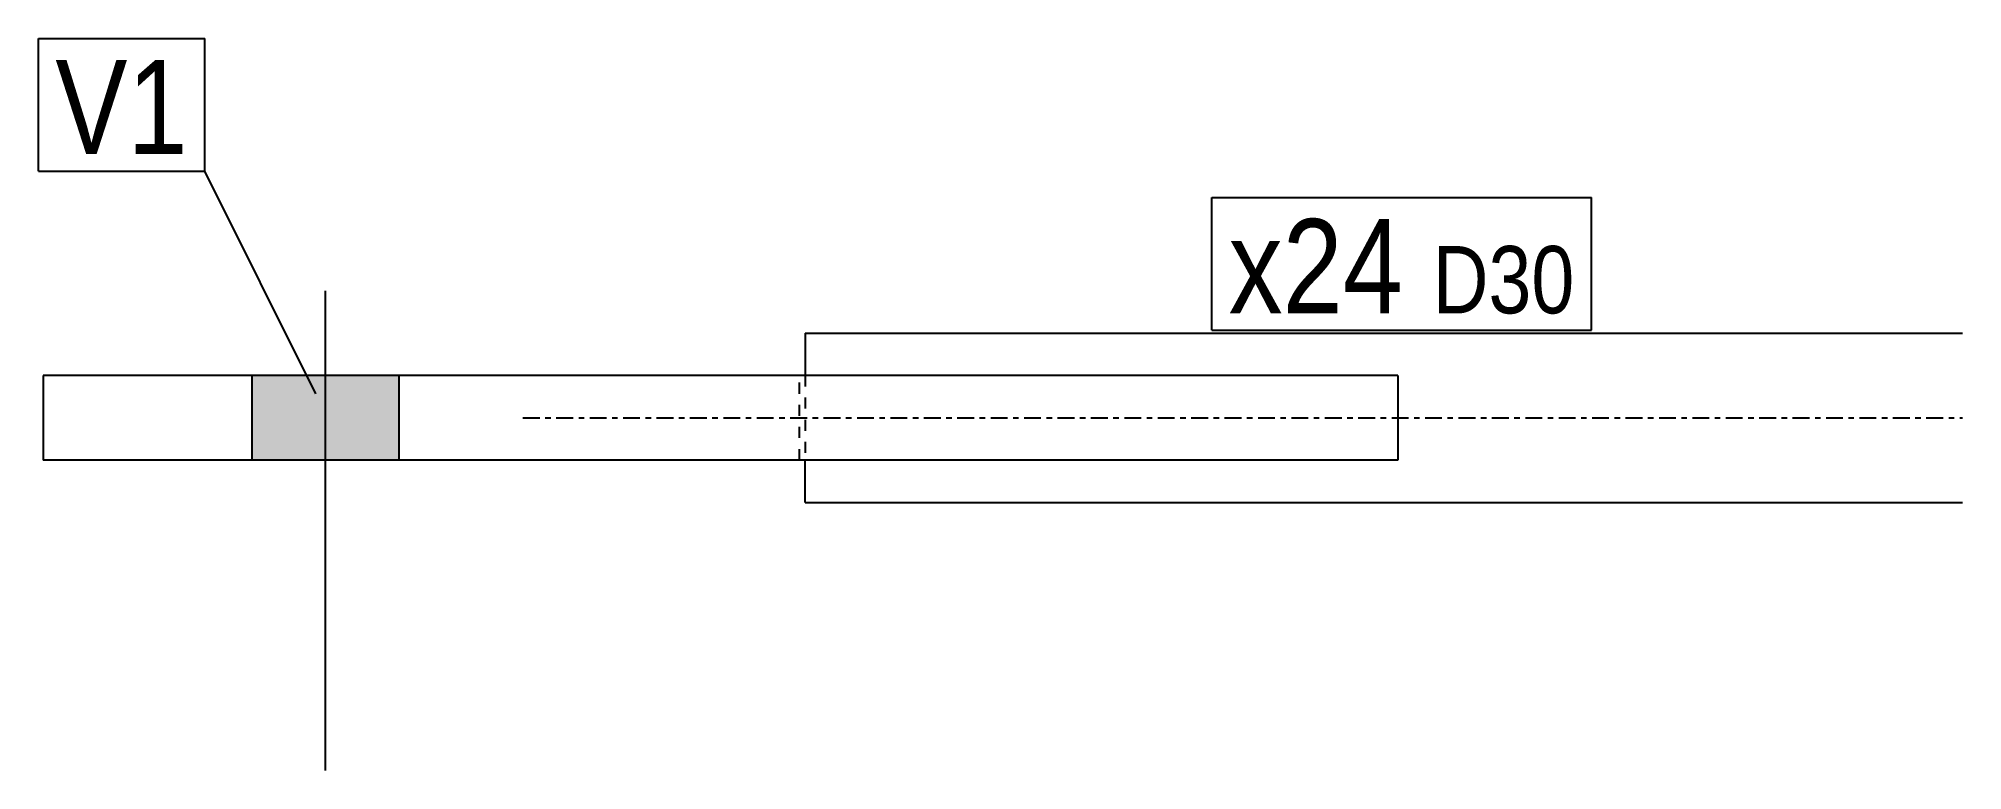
# Model space of a CAD drawing. Header units: millimetres. Extents: x 12 to 20000, y -28 to 363.
# Drawn here: x 13205 to 13545.8, y -28 to 101.7 of the extents above; entities that cross this region are included whole.
import ezdxf

# ---------------------------------------------------------------- set-up
doc = ezdxf.new("R2010")
doc.units = ezdxf.units.MM
doc.linetypes.add('DXK_LINE_DOT2', pattern=[3.9198, 1.9599, -1.9599])
doc.linetypes.add('DXK_LINE_DOT3', pattern=[5.9187, 2.979, -0.9799, 0.9799, -0.9799])
doc.layers.add('STÅL', color=7, linetype='Continuous')
doc.layers.add('TEKST', color=7, linetype='Continuous')
doc.styles.add('Arial Narrow', font='ARIALN.TTF', dxfattribs={"height": 0.2})

msp = doc.modelspace()

# ---------------------------------------------------------------- hatches: boundary and pattern name
at = {"layer": 'STÅL', "linetype": 'Continuous'}
msp.add_hatch(color=96, dxfattribs=at).paths.add_polyline_path([(13242.78, 27), (13268.78, 27), (13268.78, 42), (13242.78, 42)])

# ---------------------------------------------------------------- linework, layer by layer
at = {"layer": 'STÅL', "color": 96, "linetype": 'Continuous'}
for p, q in [((13255.78, 57), (13255.78, -28)), ((13242.78, 42), (13242.78, 27)), ((13268.78, 42), (13268.78, 27))]:
    msp.add_line(p, q, dxfattribs=at)
at = {"layer": 'STÅL', "color": 2, "linetype": 'Continuous'}
for p, q in [((13340.78, 49.5), (13545.78, 49.5)), ((13340.78, 49.5), (13340.78, 42)), ((13445.78, 42), (13205.78, 42)), ((13205.78, 42), (13205.78, 27)), ((13445.78, 42), (13445.78, 27)), ((13445.78, 27), (13205.78, 27)), ((13340.78, 19.5), (13340.78, 27)), ((13340.78, 19.5), (13545.78, 19.5))]:
    msp.add_line(p, q, dxfattribs=at)
at = {"layer": 'STÅL', "color": 7, "linetype": 'DXK_LINE_DOT2'}
for p, q in [((13339.78, 27), (13339.78, 42)), ((13340.78, 42), (13340.78, 27))]:
    msp.add_line(p, q, dxfattribs=at)
at = {"layer": 'STÅL', "color": 7, "linetype": 'DXK_LINE_DOT3'}
msp.add_line((13290.78, 34.5), (13545.78, 34.5), dxfattribs=at)
at = {"layer": 'TEKST', "color": 7, "linetype": 'Continuous'}
for p, q in [((13204.97, 101.7), (13234.42, 101.7)), ((13204.97, 78.2), (13204.97, 101.7)), ((13234.42, 78.2), (13234.42, 101.7)), ((13204.97, 78.2), (13234.42, 78.2)), ((13254.08, 38.71), (13234.42, 78.2)), ((13412.78, 73.5), (13480.07, 73.5)), ((13412.78, 50), (13412.78, 73.5)), ((13480.07, 50), (13480.07, 73.5)), ((13412.78, 50), (13480.07, 50))]:
    msp.add_line(p, q, dxfattribs=at)

# ---------------------------------------------------------------- wipeouts: each hides what was drawn before it
at = {"color": 0}
for points in [[(13231.42, 81.2), (13231.42, 98.7), (13207.97, 98.7), (13207.97, 81.2)], [(13446.7, 53), (13446.7, 70.5), (13415.78, 70.5), (13415.78, 53)], [(13477.07, 53), (13477.07, 65.5), (13451.95, 65.5), (13451.95, 53)]]:
    msp.add_wipeout(points, dxfattribs=at).dxf.layer = 'TEKST'

# ---------------------------------------------------------------- next in the draw order: wipeouts: each hides what was drawn before it
for points in [[(13231.42, 81.2), (13231.42, 98.7), (13207.97, 98.7), (13207.97, 81.2)], [(13446.7, 53), (13446.7, 70.5), (13415.78, 70.5), (13415.78, 53)], [(13477.07, 53), (13477.07, 65.5), (13451.95, 65.5), (13451.95, 53)]]:
    msp.add_wipeout(points, dxfattribs=at).dxf.layer = 'TEKST'

# ---------------------------------------------------------------- next in the draw order: texts
at = {"layer": 'TEKST', "color": 3, "style": 'Arial Narrow'}
for s, height, p in [('V1', 16.702, (13207.97, 81.2)), ('x24', 16.702, (13415.78, 53)), ('D30', 11.93, (13451.95, 53))]:
    msp.add_text(s, height=height, dxfattribs=at).set_placement(p)

doc.saveas('drawing.dxf')
